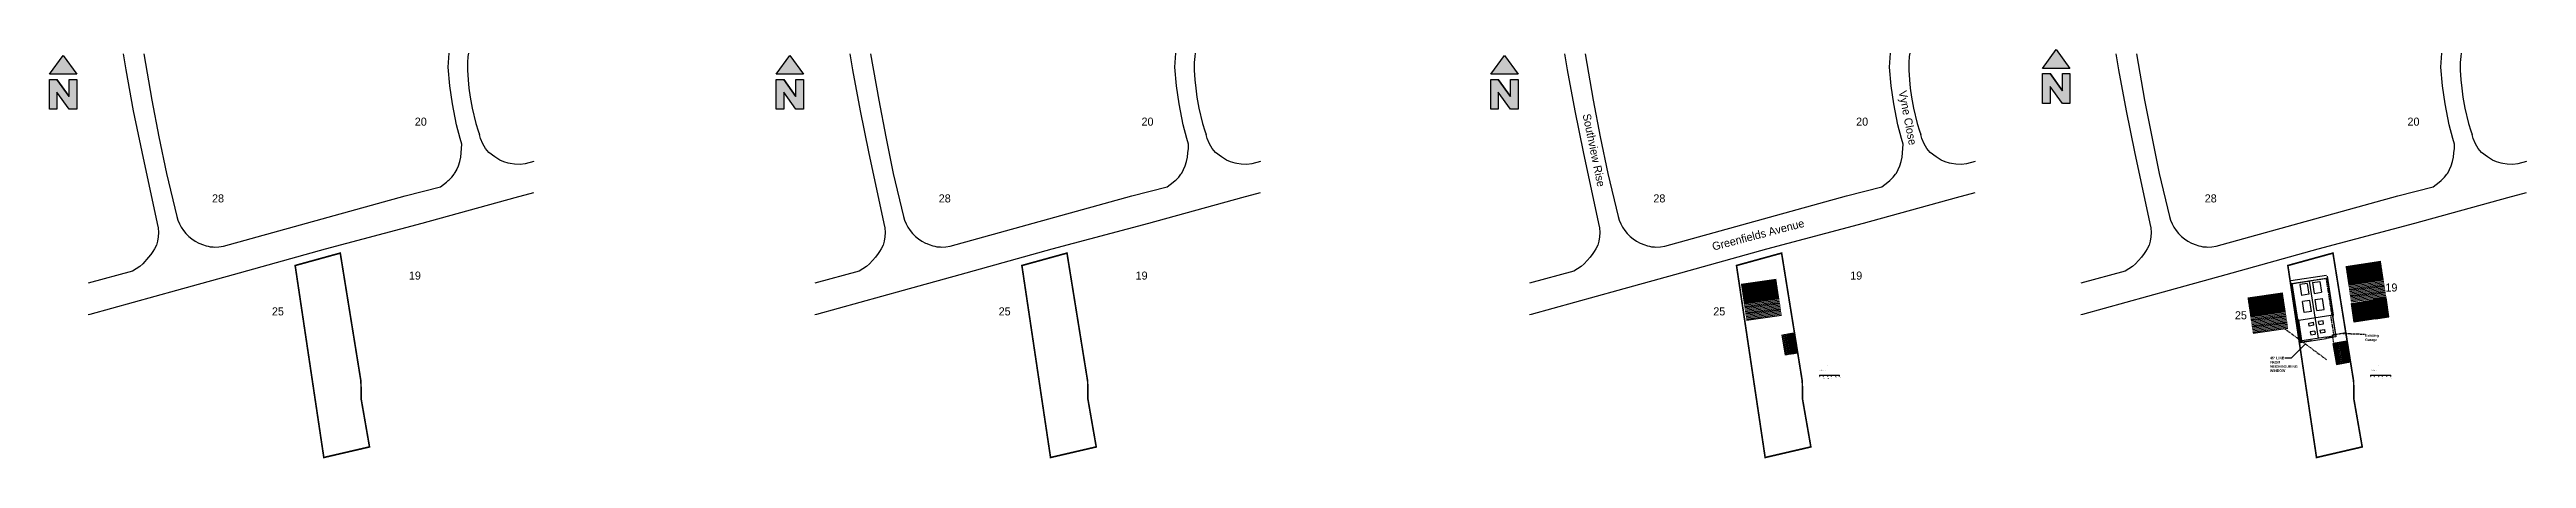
# Model space of a CAD drawing. Header units: millimetres. Extents: x 172500 to 842273, y -2500 to 360123.
# Drawn here: x 228154 to 842273, y 258658 to 360123 of the extents above; entities that cross this region are included whole.
import ezdxf
from ezdxf.enums import TextEntityAlignment as Align

# ---------------------------------------------------------------- set-up
doc = ezdxf.new("R2010")
doc.units = ezdxf.units.MM
doc.linetypes.add('DASHED', pattern=[19.05, 12.7, -6.35])
for name, color, linetype in [('2A - Text', 2, 'Continuous'), ('A2 - 1 (0.13mm)', 1, 'Continuous'), ('A2 - 2 (0.10mm)', 2, 'Continuous'), ('A2 - 9 (0.05mm)', 9, 'Continuous'), ('A2 - Elevation - Main Detail', 1, 'Continuous'), ('A2 - Elevation - Windoors', 2, 'Continuous'), ('A2 - Hatch - Roof', 8, 'Continuous'), ('A2 - Plan - Detail', 8, 'Continuous'), ('A2 - Plan - Walls', 1, 'Continuous'), ('A2 - Plan - Windoors', 2, 'Continuous'), ('A2 - Proposal - Line', 100, 'Continuous')]:
    doc.layers.add(name, color=color, linetype=linetype)
doc.layers.add('A2 - Hatch - Sky', color=7, linetype='Continuous', true_color=0x53c6c6)
doc.layers.get('A2 - Hatch - Sky').off()
doc.styles.add('A2 Bold', font='')
doc.styles.get("Standard").update_dxf_attribs({"font": ''})
doc.styles.get('A2 Bold').set_extended_font_data('Poppins SemiBold', bold=True)
doc.styles.get('Standard').set_extended_font_data('Poppins Light')

msp = doc.modelspace()

# ---------------------------------------------------------------- texts
at = {"layer": '2A - Text'}
for s, p in [('20', (320198.6, 340628.2)), ('20', (500378, 340628.2)), ('20', (677560.4, 340628.2)), ('20', (814260.3, 340628.2)), ('28', (269926.2, 321585.8)), ('28', (450105.6, 321585.8)), ('28', (627288, 321585.8)), ('28', (763987.8, 321585.8)), ('19', (318736.3, 302436.8)), ('19', (498915.7, 302436.8)), ('19', (676098.1, 302436.8)), ('19', (808790.8, 299482.8)), ('25', (284781.3, 293556.8)), ('25', (464960.7, 293556.8)), ('25', (642143.1, 293556.8)), ('25', (771475.1, 292588.7))]:
    msp.add_text(s, height=2000, dxfattribs=at).set_placement(p, align=Align.BOTTOM_CENTER)
at = {"layer": '2A - Text', "char_height": 2000, "attachment_point": 1}
for s, insert, width, rotation in [('Vyne Close', (688566.9, 350081), 19711.454, 280.9213348), ('Southview Rise', (610203.6, 344376.3), 80799.467, 281.6281936), ('Greenfields Avenue', (640166.9, 312153), 80799.467, 14.6683186)]:
    msp.add_mtext(s, dxfattribs=dict(at, insert=insert, width=width, rotation=rotation))
at = {"layer": 'A2 - Plan - Windoors', "color": 241, "linetype": 'DASHED', "ltscale": 20, "insert": (802285.6, 287606.1), "char_height": 628.676, "attachment_point": 7, "style": 'A2 Bold'}
msp.add_mtext_dynamic_manual_height_columns('{\\fPoppins SemiBold|b0|i0|c0|p2;Existing Garage}', width=5723.513, gutter_width=3143.4, heights=[0], dxfattribs=at)
at = {"layer": 'A2 - Plan - Windoors', "color": 200, "insert": (784402.1, 283891.9), "char_height": 628.676, "attachment_point": 3, "style": 'A2 Bold'}
msp.add_mtext_dynamic_manual_height_columns('\\pxql;{\\fPoppins SemiBold|b0|i0|c0|p2;45° LINE FROM NEIGHBOURING WINDOW}', width=5723.513, gutter_width=3143.4, heights=[0], dxfattribs=at)
at = {"layer": 'A2 - Proposal - Line', "color": 0, "char_height": 200, "attachment_point": 1}
for s, insert in [('0m', (666986, 278670.8)), ('Scale bar  5m', (666986, 280689.7)), ('1m', (667975.3, 278681.7)), ('2m', (668946, 278670.8)), ('3m', (669960.4, 278703.5)), ('4m', (670974.8, 278714.4)), ('5m', (671967.3, 278714.4)), ('0m', (803626, 278670.8)), ('Scale bar  5m', (803626, 280689.7)), ('1m', (804615.3, 278681.7)), ('2m', (805586, 278670.8)), ('3m', (806600.4, 278703.5)), ('4m', (807614.8, 278714.4)), ('5m', (808607.3, 278714.4))]:
    msp.add_mtext_dynamic_manual_height_columns(s, width=9986.201, gutter_width=11, heights=[0], dxfattribs=dict(at, insert=insert))

# ---------------------------------------------------------------- blocks, each defined once
blk = doc.blocks.new('A$Cf31b914f')
at = {"layer": 'A2 - Hatch - Roof'}
h = blk.add_hatch(dxfattribs=at)
h.set_pattern_fill('LINE', color=8, scale=50, angle=90)
h.set_pattern_definition([(90, (0, 5217.86), (-158.75, 1e-14), [])])
h.paths.add_polyline_path([(1748, 5218), (0, 5218), (0, 0), (1748, 0)])
h = blk.add_hatch(dxfattribs=at)
h.set_pattern_fill('LINE', color=8, scale=100, angle=90)
h.set_pattern_definition([(90, (3496.47, 5217.86), (-317.5, 2e-14), [])])
h.paths.add_polyline_path([(3496, 5218), (1748, 5218), (1748, 0), (3496, 0)])
at = {"layer": 'A2 - 1 (0.13mm)'}
blk.add_lwpolyline([(0, 5218), (3496, 5218), (3496, 0), (0, 0)], close=True, dxfattribs=at)
at = {"layer": 'A2 - 2 (0.10mm)'}
blk.add_lwpolyline([(1748, 5218), (1748, 0)], dxfattribs=at)
blk = doc.blocks.new('A$C7fa58280')
at = {"layer": 'A2 - Hatch - Roof'}
h = blk.add_hatch(dxfattribs=at)
h.set_pattern_fill('LINE', color=8, scale=50, angle=180)
h.set_pattern_definition([(180, (-618517.78, -249214.17), (-2e-14, -158.75), [])])
h.paths.add_polyline_path([(8756, 9290), (0, 9290), (0, 4645), (8756, 4645)])
h = blk.add_hatch(dxfattribs=at)
h.set_pattern_fill('LINE', color=8, scale=100, angle=180)
h.set_pattern_definition([(180, (8756.2, 4645.13), (-4e-14, -317.5), [])])
h.paths.add_polyline_path([(8756, 4645), (0, 4645), (0, 0), (8756, 0)])
at = {"layer": 'A2 - 2 (0.10mm)'}
blk.add_lwpolyline([(0, 4645), (8756, 4645)], dxfattribs=at)

# ---------------------------------------------------------------- hatches: boundary and pattern name
at = {"layer": 'A2 - 9 (0.05mm)'}
h = msp.add_hatch(color=253, dxfattribs=at)
h.dxf.hatch_style = 1
h.paths.add_polyline_path([(234893.6, 353989.1), (228153.6, 353989.1), (231523.6, 358666.5)])
h.paths.add_polyline_path([(230000.5, 352682.8), (233046.7, 348454.8), (233046.7, 352682.8), (234893.6, 352682.8), (234893.6, 345295.5), (233046.7, 345295.5), (230000.5, 349523.5), (230000.5, 345295.5), (228153.6, 345295.5), (228153.6, 352682.8), (230000.5, 352682.8), (233046.7, 348454.8)])
h = msp.add_hatch(color=253, dxfattribs=at)
h.dxf.hatch_style = 1
h.paths.add_polyline_path([(415073, 353989.1), (408333, 353989.1), (411703, 358666.5)])
h.paths.add_polyline_path([(410179.9, 352682.8), (413226.1, 348454.8), (413226.1, 352682.8), (415073, 352682.8), (415073, 345295.5), (413226.1, 345295.5), (410179.9, 349523.5), (410179.9, 345295.5), (408333, 345295.5), (408333, 352682.8), (410179.9, 352682.8), (413226.1, 348454.8)])
h = msp.add_hatch(color=253, dxfattribs=at)
h.dxf.hatch_style = 1
h.paths.add_polyline_path([(592255.4, 353989.1), (585515.5, 353989.1), (588885.4, 358666.5)])
h.paths.add_polyline_path([(587362.3, 352682.8), (590408.6, 348454.8), (590408.6, 352682.8), (592255.4, 352682.8), (592255.4, 345295.5), (590408.6, 345295.5), (587362.3, 349523.5), (587362.3, 345295.5), (585515.5, 345295.5), (585515.5, 352682.8), (587362.3, 352682.8), (590408.6, 348454.8)])
h = msp.add_hatch(color=253, dxfattribs=at)
h.dxf.hatch_style = 1
h.paths.add_polyline_path([(729058.4, 355446.1), (722318.5, 355446.1), (725688.5, 360123.4)])
h.paths.add_polyline_path([(724165.3, 354139.7), (727211.6, 349911.7), (727211.6, 354139.7), (729058.4, 354139.7), (729058.4, 346752.4), (727211.6, 346752.4), (724165.3, 350980.4), (724165.3, 346752.4), (722318.5, 346752.4), (722318.5, 354139.7), (724165.3, 354139.7), (727211.6, 349911.7)])
at = {"layer": 'A2 - Hatch - Roof', "true_color": 0xf27172}
h = msp.add_hatch(dxfattribs=at)
h.set_pattern_fill('GOST_GLASS', color=11)
h.paths.add_polyline_path([(804284.2, 298018.8), (798852.6, 297133), (799540.6, 292503.8), (804926.7, 293304.3)])
at = {"layer": 'A2 - Hatch - Roof'}
h = msp.add_hatch(dxfattribs=at)
h.set_pattern_fill('GOST_GROUND', color=8)
h.paths.add_polyline_path([(807470, 298510), (804333.8, 298083.4), (804926.7, 293304.3), (808130, 293770)])
h = msp.add_hatch(dxfattribs=at)
h.set_pattern_fill('ESCHER', color=8)
h.paths.add_polyline_path([(807470, 298510), (804333.8, 298083.4), (804926.7, 293304.3), (808130, 293770)])
h = msp.add_hatch(dxfattribs=at)
h.set_pattern_fill('LINE', color=8, scale=100, angle=279.5)
h.set_pattern_definition([(279.5, (92510.7, 6258.03), (313.14568, 52.40261), [])])
h.paths.add_polyline_path([(657458.8, 289317.9), (659181.8, 289614.1), (660060.4, 284503.2), (658330.4, 284238.2)])
h = msp.add_hatch(dxfattribs=at)
h.set_pattern_fill('LINE', color=8, scale=50, angle=279.5)
h.set_pattern_definition([(279.5, (89014.24, 6258.03), (156.57284, 26.201307), [])])
h.paths.add_polyline_path([(659205.4, 289618.2), (660550.9, 289852.1), (661434.4, 284709.7), (660060.4, 284503.2)])

# ---------------------------------------------------------------- linework, layer by layer
at = {"color": 10, "const_width": 400}
for points in [[(289052.5, 306532.5), (300236.6, 309616.1), (305358.9, 277830.4), (305438.9, 273299.2), (307489.1, 261530.3), (296157.5, 258902.1)], [(469231.9, 306532.5), (480416, 309616.1), (485538.3, 277830.4), (485618.3, 273299.2), (487668.5, 261530.3), (476336.9, 258902.1)], [(646414.4, 306532.5), (657598.5, 309616.1), (662720.7, 277830.4), (662800.7, 273299.2), (664850.9, 261530.3), (653519.3, 258902.1)], [(783114.2, 306532.5), (794298.3, 309616.1), (799420.5, 277830.4), (799500.6, 273299.2), (801550.8, 261530.3), (790219.2, 258902.1)]]:
    msp.add_lwpolyline(points, close=True, dxfattribs=at)
at = {"layer": 'A2 - 1 (0.13mm)'}
for p, q in [((787895.9, 302106.8), (788316.2, 299408.5)), ((789249.7, 302317.7), (789670, 299619.3)), ((788978.4, 295157.7), (788558, 297856)), ((790332.2, 295368.6), (789911.8, 298066.9))]:
    msp.add_line(p, q, dxfattribs=at)
for points in [[(792730.9, 304084.5), (783844.6, 302700.3)], [(787895.9, 302106.8), (786086.1, 301824.9)], [(786086.1, 301824.9), (786506.4, 299126.5)], [(789249.7, 302317.7), (791059.5, 302599.6)], [(791059.5, 302599.6), (791479.8, 299901.3)], [(788316.2, 299408.5), (786506.4, 299126.5)], [(788558, 297856), (786748.2, 297574.1)], [(787168.5, 294875.8), (786748.2, 297574.1)], [(788978.4, 295157.7), (787168.5, 294875.8)], [(789670, 299619.3), (791479.8, 299901.3)], [(789911.8, 298066.9), (791721.7, 298348.8)], [(790332.2, 295368.6), (792142, 295650.5)], [(792142, 295650.5), (791721.7, 298348.8)], [(789550.1, 291701), (788438.6, 291527.9), (788323.2, 292268.9), (789434.7, 292442)], [(789775.2, 290256), (788663.7, 290082.9), (788779.1, 289341.9), (789890.6, 289515.1)], [(789550.1, 291701), (789434.7, 292442)], [(789775.2, 290256), (789890.6, 289515.1)], [(790838.9, 291901.8), (791950.4, 292074.9), (791835, 292815.9), (790723.5, 292642.8)], [(790838.9, 291901.8), (790723.5, 292642.8)], [(791064, 290456.8), (792175.5, 290630), (792290.9, 289889), (791179.5, 289715.8)], [(791064, 290456.8), (791179.5, 289715.8)]]:
    msp.add_lwpolyline(points, dxfattribs=at)
for points in [[(788455.3, 291555.8), (788455.3, 291555.8)], [(788688.1, 290061.4), (788688.1, 290061.4)], [(791926, 292096.4), (791926, 292096.4)], [(792158.8, 290602), (792158.8, 290602)]]:
    msp.add_lwpolyline(points, close=True, dxfattribs=at)
at = {"layer": 'A2 - 9 (0.05mm)', "color": 253}
for points in [[(234893.6, 353989.1), (228153.6, 353989.1), (231523.6, 358666.5)], [(415073, 353989.1), (408333, 353989.1), (411703, 358666.5)], [(592255.4, 353989.1), (585515.5, 353989.1), (588885.4, 358666.5)], [(729059.4, 355445.7), (722319.5, 355445.7), (725689.4, 360123.1)], [(230000.5, 352682.8), (233046.7, 348454.8), (233046.7, 352682.8), (234893.6, 352682.8), (234893.6, 345295.5), (233046.7, 345295.5), (230000.5, 349523.5), (230000.5, 345295.5), (228153.6, 345295.5), (228153.6, 352682.8), (230000.5, 352682.8), (233046.7, 348454.8)], [(410179.9, 352682.8), (413226.1, 348454.8), (413226.1, 352682.8), (415073, 352682.8), (415073, 345295.5), (413226.1, 345295.5), (410179.9, 349523.5), (410179.9, 345295.5), (408333, 345295.5), (408333, 352682.8), (410179.9, 352682.8), (413226.1, 348454.8)], [(587362.3, 352682.8), (590408.6, 348454.8), (590408.6, 352682.8), (592255.4, 352682.8), (592255.4, 345295.5), (590408.6, 345295.5), (587362.3, 349523.5), (587362.3, 345295.5), (585515.5, 345295.5), (585515.5, 352682.8), (587362.3, 352682.8), (590408.6, 348454.8)], [(724165.3, 354139.7), (727211.6, 349911.7), (727211.6, 354139.7), (729058.4, 354139.7), (729058.4, 346752.4), (727211.6, 346752.4), (724165.3, 350980.4), (724165.3, 346752.4), (722318.5, 346752.4), (722318.5, 354139.7), (724165.3, 354139.7), (727211.6, 349911.7)]]:
    msp.add_lwpolyline(points, close=True, dxfattribs=at)
at = {"layer": 'A2 - Elevation - Main Detail'}
for points in [[(668982.7, 281688.7), (668982.7, 281688.7)], [(805622.7, 281688.7), (805622.7, 281688.7)]]:
    msp.add_lwpolyline(points, close=True, dxfattribs=at)
at = {"layer": 'A2 - Elevation - Windoors'}
for points in [[(246376.8, 359016.7), (247038.6, 355098.2), (248928.6, 344888.2), (250998.6, 334718.2), (254858.6, 316998.2), (255058.6, 315888.2), (255128.6, 314758.2), (255058.6, 313638.2), (254908.6, 312608.2), (254638.6, 311608.2), (254198.6, 310678.2), (253738.6, 309978.2), (253248.6, 309288.2), (253148.6, 309168.2)], [(251546.3, 359030), (253548.6, 347538.2), (255288.6, 338438.2), (257168.6, 329368.2), (259698.6, 318698.2), (259978.6, 317768.2), (260348.6, 316868.2), (260808.6, 316018.2), (261338.6, 315218.2), (261968.6, 314458.2), (262668.6, 313758.2), (263428.6, 313128.2), (264248.6, 312588.2), (265128.6, 312118.2), (265448.6, 311978.2)], [(329978.6, 338028.2), (329058.6, 341398.2), (328028.6, 346608.2), (327428.6, 351138.2), (326998.6, 355748.2), (327249.9, 359224.4)], [(331999.3, 359236.6), (331898.6, 358378.2), (331768.6, 356898.2), (331798.6, 355008.2), (331908.6, 352608.2), (332148.6, 350528.2), (332418.6, 348328.2), (332948.6, 345578.2), (333848.6, 341738.2), (334408.6, 339908.2), (334748.6, 339028.2)], [(426556.2, 359016.7), (427218, 355098.2), (429108, 344888.2), (431178, 334718.2), (435038, 316998.2), (435238, 315888.2), (435308, 314758.2), (435238, 313638.2), (435088, 312608.2), (434818, 311608.2), (434378, 310678.2), (433918, 309978.2), (433428, 309288.2), (433328, 309168.2)], [(431725.7, 359030), (433728, 347538.2), (435468, 338438.2), (437348, 329368.2), (439878, 318698.2), (440158, 317768.2), (440528, 316868.2), (440988, 316018.2), (441518, 315218.2), (442148, 314458.2), (442848, 313758.2), (443608, 313128.2), (444428, 312588.2), (445308, 312118.2), (445628, 311978.2)], [(510158, 338028.2), (509238, 341398.2), (508208, 346608.2), (507608, 351138.2), (507178, 355748.2), (507429.3, 359224.4)], [(512178.7, 359236.6), (512078, 358378.2), (511948, 356898.2), (511978, 355008.2), (512088, 352608.2), (512328, 350528.2), (512598, 348328.2), (513128, 345578.2), (514028, 341738.2), (514588, 339908.2), (514928, 339028.2)], [(603738.6, 359016.7), (604400.4, 355098.2), (606290.4, 344888.2), (608360.4, 334718.2), (612220.4, 316998.2), (612420.4, 315888.2), (612490.4, 314758.2), (612420.4, 313638.2), (612270.4, 312608.2), (612000.4, 311608.2), (611560.4, 310678.2), (611100.4, 309978.2), (610610.4, 309288.2), (610510.4, 309168.2)], [(608908.2, 359030), (610910.4, 347538.2), (612650.4, 338438.2), (614530.4, 329368.2), (617060.4, 318698.2), (617340.4, 317768.2), (617710.4, 316868.2), (618170.4, 316018.2), (618700.4, 315218.2), (619330.4, 314458.2), (620030.4, 313758.2), (620790.4, 313128.2), (621610.4, 312588.2), (622490.4, 312118.2), (622810.4, 311978.2)], [(687340.4, 338028.2), (686420.4, 341398.2), (685390.4, 346608.2), (684790.4, 351138.2), (684360.4, 355748.2), (684611.7, 359224.4)], [(689361.1, 359236.6), (689260.4, 358378.2), (689130.4, 356898.2), (689160.4, 355008.2), (689270.4, 352608.2), (689510.4, 350528.2), (689780.4, 348328.2), (690310.4, 345578.2), (691210.4, 341738.2), (691770.4, 339908.2), (692110.4, 339028.2)], [(740438.5, 359016.7), (741100.3, 355098.2), (742990.3, 344888.2), (745060.3, 334718.2), (748920.3, 316998.2), (749120.3, 315888.2), (749190.3, 314758.2), (749120.3, 313638.2), (748970.3, 312608.2), (748700.3, 311608.2), (748260.3, 310678.2), (747800.3, 309978.2), (747310.3, 309288.2), (747210.3, 309168.2)], [(745608, 359030), (747610.3, 347538.2), (749350.3, 338438.2), (751230.3, 329368.2), (753760.3, 318698.2), (754040.3, 317768.2), (754410.3, 316868.2), (754870.3, 316018.2), (755400.3, 315218.2), (756030.3, 314458.2), (756730.3, 313758.2), (757490.3, 313128.2), (758310.3, 312588.2), (759190.3, 312118.2), (759510.3, 311978.2)], [(824040.3, 338028.2), (823120.3, 341398.2), (822090.3, 346608.2), (821490.3, 351138.2), (821060.3, 355748.2), (821311.6, 359224.4)], [(826060.9, 359236.6), (825960.3, 358378.2), (825830.3, 356898.2), (825860.3, 355008.2), (825970.3, 352608.2), (826210.3, 350528.2), (826480.3, 348328.2), (827010.3, 345578.2), (827910.3, 341738.2), (828470.3, 339908.2), (828810.3, 339028.2)], [(329128.6, 330268.2), (329148.6, 330318.2), (329548.6, 331258.2), (329858.6, 332308.2), (330088.6, 333378.2), (330238.6, 334468.2), (330328.6, 335568.2), (330358.6, 336658.2), (329978.6, 338028.2)], [(339548.6, 332848.2), (338538.6, 333458.2), (337038.6, 334588.2), (336238.6, 335548.2), (335578.6, 336708.2), (335008.6, 338078.2), (334748.6, 339028.2)], [(509308, 330268.2), (509328, 330318.2), (509728, 331258.2), (510038, 332308.2), (510268, 333378.2), (510418, 334468.2), (510508, 335568.2), (510538, 336658.2), (510158, 338028.2)], [(519728, 332848.2), (518718, 333458.2), (517218, 334588.2), (516418, 335548.2), (515758, 336708.2), (515188, 338078.2), (514928, 339028.2)], [(686490.4, 330268.2), (686510.4, 330318.2), (686910.4, 331258.2), (687220.4, 332308.2), (687450.4, 333378.2), (687600.4, 334468.2), (687690.4, 335568.2), (687720.4, 336658.2), (687340.4, 338028.2)], [(696910.4, 332848.2), (695900.4, 333458.2), (694400.4, 334588.2), (693600.4, 335548.2), (692940.4, 336708.2), (692370.4, 338078.2), (692110.4, 339028.2)], [(823190.3, 330268.2), (823210.3, 330318.2), (823610.3, 331258.2), (823920.3, 332308.2), (824150.3, 333378.2), (824300.3, 334468.2), (824390.3, 335568.2), (824420.3, 336658.2), (824040.3, 338028.2)], [(833610.3, 332848.2), (832600.3, 333458.2), (831100.3, 334588.2), (830300.3, 335548.2), (829640.3, 336708.2), (829070.3, 338078.2), (828810.3, 339028.2)], [(342378.6, 331848.2), (341898.6, 331918.2), (340818.6, 332238.2), (339798.6, 332698.2), (339548.6, 332848.2)], [(348211.4, 332350.9), (346038.6, 331748.2), (344798.6, 331598.2), (343438.6, 331698.2), (342378.6, 331848.2)], [(522558, 331848.2), (522078, 331918.2), (520998, 332238.2), (519978, 332698.2), (519728, 332848.2)], [(528390.8, 332350.9), (526218, 331748.2), (524978, 331598.2), (523618, 331698.2), (522558, 331848.2)], [(699740.4, 331848.2), (699260.4, 331918.2), (698180.4, 332238.2), (697160.4, 332698.2), (696910.4, 332848.2)], [(705573.3, 332350.9), (703400.4, 331748.2), (702160.4, 331598.2), (700800.4, 331698.2), (699740.4, 331848.2)], [(836440.3, 331848.2), (835960.3, 331918.2), (834880.3, 332238.2), (833860.3, 332698.2), (833610.3, 332848.2)], [(842273.1, 332350.9), (840100.3, 331748.2), (838860.3, 331598.2), (837500.3, 331698.2), (836440.3, 331848.2)], [(268758.6, 311128.2), (269048.6, 311098.2), (270168.6, 311138.2), (271258.6, 311328.2), (316348.6, 323828.2), (325058.6, 326088.2), (325838.6, 326608.2), (326578.6, 327188.2), (327028.6, 327598.2)], [(327028.6, 327598.2), (327268.6, 327818.2), (327928.6, 328488.2), (328498.6, 329208.2)], [(328498.6, 329208.2), (328598.6, 329328.2), (329128.6, 330268.2)], [(448938, 311128.2), (449228, 311098.2), (450348, 311138.2), (451438, 311328.2), (496528, 323828.2), (505238, 326088.2), (506018, 326608.2), (506758, 327188.2), (507208, 327598.2)], [(507208, 327598.2), (507448, 327818.2), (508108, 328488.2), (508678, 329208.2)], [(508678, 329208.2), (508778, 329328.2), (509308, 330268.2)], [(626120.4, 311128.2), (626410.4, 311098.2), (627530.4, 311138.2), (628620.4, 311328.2), (673710.4, 323828.2), (682420.4, 326088.2), (683200.4, 326608.2), (683940.4, 327188.2), (684390.4, 327598.2)], [(684390.4, 327598.2), (684630.4, 327818.2), (685290.4, 328488.2), (685860.4, 329208.2)], [(685860.4, 329208.2), (685960.4, 329328.2), (686490.4, 330268.2)], [(762820.3, 311128.2), (763110.3, 311098.2), (764230.3, 311138.2), (765320.3, 311328.2), (810410.3, 323828.2), (819120.3, 326088.2), (819900.3, 326608.2), (820640.3, 327188.2), (821090.3, 327598.2)], [(821090.3, 327598.2), (821330.3, 327818.2), (821990.3, 328488.2), (822560.3, 329208.2)], [(822560.3, 329208.2), (822660.3, 329328.2), (823190.3, 330268.2)], [(237718.5, 294368), (238198.6, 294498.2), (259738.6, 300438.2), (273728.6, 304298.2), (296578.6, 310638.2), (320548.6, 317048.2), (343608.6, 323378.2), (348211.4, 324666.9)], [(417897.9, 294368), (418378, 294498.2), (439918, 300438.2), (453908, 304298.2), (476758, 310638.2), (500728, 317048.2), (523788, 323378.2), (528390.8, 324666.9)], [(595080.3, 294368), (595560.4, 294498.2), (617100.4, 300438.2), (631090.4, 304298.2), (653940.4, 310638.2), (677910.4, 317048.2), (700970.4, 323378.2), (705573.3, 324666.9)], [(731780.1, 294368), (732260.3, 294498.2), (753800.3, 300438.2), (767790.3, 304298.2), (790640.3, 310638.2), (814610.3, 317048.2), (837670.3, 323378.2), (842273.1, 324666.9)], [(253148.6, 309168.2), (252728.6, 308618.2), (251298.6, 306968.2), (251278.6, 306938.2)], [(265448.6, 311978.2), (266038.6, 311728.2), (266978.6, 311418.2), (267508.6, 311308.2)], [(267508.6, 311308.2), (267948.6, 311208.2), (268758.6, 311128.2)], [(433328, 309168.2), (432908, 308618.2), (431478, 306968.2), (431458, 306938.2)], [(445628, 311978.2), (446218, 311728.2), (447158, 311418.2), (447688, 311308.2)], [(447688, 311308.2), (448128, 311208.2), (448938, 311128.2)], [(610510.4, 309168.2), (610090.4, 308618.2), (608660.4, 306968.2), (608640.4, 306938.2)], [(622810.4, 311978.2), (623400.4, 311728.2), (624340.4, 311418.2), (624870.4, 311308.2)], [(624870.4, 311308.2), (625310.4, 311208.2), (626120.4, 311128.2)], [(747210.3, 309168.2), (746790.3, 308618.2), (745360.3, 306968.2), (745340.3, 306938.2)], [(759510.3, 311978.2), (760100.3, 311728.2), (761040.3, 311418.2), (761570.3, 311308.2)], [(761570.3, 311308.2), (762010.3, 311208.2), (762820.3, 311128.2)], [(251278.6, 306938.2), (250508.6, 306278.2), (249638.6, 305678.2), (248728.6, 305138.2), (237718.5, 302125.1)], [(431458, 306938.2), (430688, 306278.2), (429818, 305678.2), (428908, 305138.2), (417897.9, 302125.1)], [(608640.4, 306938.2), (607870.4, 306278.2), (607000.4, 305678.2), (606090.4, 305138.2), (595080.3, 302125.1)], [(745340.3, 306938.2), (744570.3, 306278.2), (743700.3, 305678.2), (742790.3, 305138.2), (731780.1, 302125.1)], [(659205.4, 289618.2), (660060.4, 284503.2)]]:
    msp.add_lwpolyline(points, dxfattribs=at)
at = {"layer": 'A2 - Elevation - Windoors', "color": 200, "linetype": 'DASHED', "ltscale": 20}
msp.add_lwpolyline([(782367.2, 290834.6), (792728.1, 283188.6)], dxfattribs=at)
at = {"layer": 'A2 - Elevation - Windoors', "color": 241, "linetype": 'DASHED', "ltscale": 20}
for points in [[(794526.6, 287187.6), (794160.3, 289318.2), (797408.2, 289876.6)], [(796448.3, 289711.6), (802285.6, 289492.2), (802285.6, 289492.2)]]:
    msp.add_lwpolyline(points, dxfattribs=at)
at = {"layer": 'A2 - Elevation - Windoors', "color": 200}
msp.add_lwpolyline([(787455.2, 287079.8), (783902.4, 283527), (782365, 283527)], dxfattribs=at)
at = {"layer": 'A2 - Plan - Detail', "linetype": 'DASHED', "ltscale": 15}
for points in [[(792661.6, 303299.7), (784099.9, 301966)], [(784349, 302004.8), (784099.9, 301966), (785506.7, 292934.9)], [(792505.9, 288771.4), (794571, 289093.1), (793772, 294222.4), (794068.4, 294268.6), (792661.6, 303299.7), (792412.5, 303260.9)]]:
    msp.add_lwpolyline(points, dxfattribs=at)
at = {"layer": 'A2 - Plan - Detail'}
for points in [[(788405.5, 302636.7), (790611.3, 288476.3)], [(785803.1, 292981.1), (793772, 294222.4)]]:
    msp.add_lwpolyline(points, dxfattribs=at)
at = {"layer": 'A2 - Plan - Detail', "ltscale": 15}
msp.add_lwpolyline([(792505.9, 288771.4), (786602.1, 287851.7), (785803.1, 292981.1), (785506.7, 292934.9)], dxfattribs=at)
at = {"layer": 'A2 - Plan - Walls'}
for points in [[(783773.4, 302507.5), (785295.5, 292736.6), (785396.8, 292752.4), (786224.6, 287438.7), (792634.5, 288437.2)], [(788817.6, 288095.6), (788856.1, 287848.6), (786544, 287488.5), (785737.3, 292667.2), (785638.4, 292651.8), (784170.1, 302078.1), (788847.5, 302806.8)], [(792532.1, 303380.7), (792830.6, 303427.2), (794299, 294000.9), (794200.2, 293985.5), (795006.9, 288806.8), (792694.8, 288446.6), (792656.3, 288693.6)], [(792857.3, 303922.5), (794364, 294250.5)], [(795006.9, 288806.8), (792634.5, 288437.2)], [(794265.2, 294235.1), (794163.8, 294219.3), (794991.5, 288905.6)]]:
    msp.add_lwpolyline(points, dxfattribs=at)
at = {"layer": 'A2 - Proposal - Line', "color": 0}
for p, q in [((667970, 279020), (667970, 279310.8)), ((667970, 279310.8), (668970, 279310.8)), ((667970, 279020), (667970, 279020)), ((668970, 279310.8), (668970, 279310.8)), ((668970, 279310.8), (668970, 279006.7)), ((669970, 279006.7), (669970, 279310.8)), ((669970, 279310.8), (670970, 279310.8)), ((669970, 279006.7), (669970, 279006.7)), ((670970, 279310.8), (670970, 279310.8)), ((670970, 279310.8), (670970, 279020)), ((671970, 279020), (671970, 279310.8)), ((671970, 279020), (671970, 279020)), ((804610, 279020), (804610, 279310.8)), ((804610, 279310.8), (805610, 279310.8)), ((804610, 279020), (804610, 279020)), ((805610, 279310.8), (805610, 279310.8)), ((805610, 279310.8), (805610, 279006.7)), ((806610, 279006.7), (806610, 279310.8)), ((806610, 279310.8), (807610, 279310.8)), ((806610, 279006.7), (806610, 279006.7)), ((807610, 279310.8), (807610, 279310.8)), ((807610, 279310.8), (807610, 279020)), ((808610, 279020), (808610, 279310.8)), ((808610, 279020), (808610, 279020))]:
    msp.add_line(p, q, dxfattribs=at)
for points in [[(798852.6, 297133), (804284.2, 298018.8), (804926.7, 293304.3), (799540.6, 292503.8)], [(804926.7, 293304.3), (808130, 293770), (807470, 298510), (804333.8, 298083.4)]]:
    msp.add_lwpolyline(points, close=True, dxfattribs=at)
for points in [[(666970, 279310.8), (671970, 279310.8)], [(666970, 279310.8), (666970, 279020)], [(803610, 279310.8), (808610, 279310.8)], [(803610, 279310.8), (803610, 279020)]]:
    msp.add_lwpolyline(points, dxfattribs=at)

# ---------------------------------------------------------------- block references
at = {"layer": 'A2 - Hatch - Sky', "xscale": -1, "rotation": 9.754916495164911}
msp.add_blockref('A$Cf31b914f', (798654.4, 282602.8), dxfattribs=at)
at = {"layer": 'A2 - Proposal - Line', "rotation": 8.574008371247253}
for p in [(798836.5, 297287.7), (648958, 292704.6), (774533, 289428.6)]:
    msp.add_blockref('A$C7fa58280', p, dxfattribs=at)

msp.set_redraw_order([(e.dxf.handle, doc.entitydb.next_handle()) for e in msp.query("TEXT MTEXT ATTDEF DIMENSION ARC_DIMENSION")])  # texts and dimensions are drawn at this point

doc.saveas('drawing.dxf')
